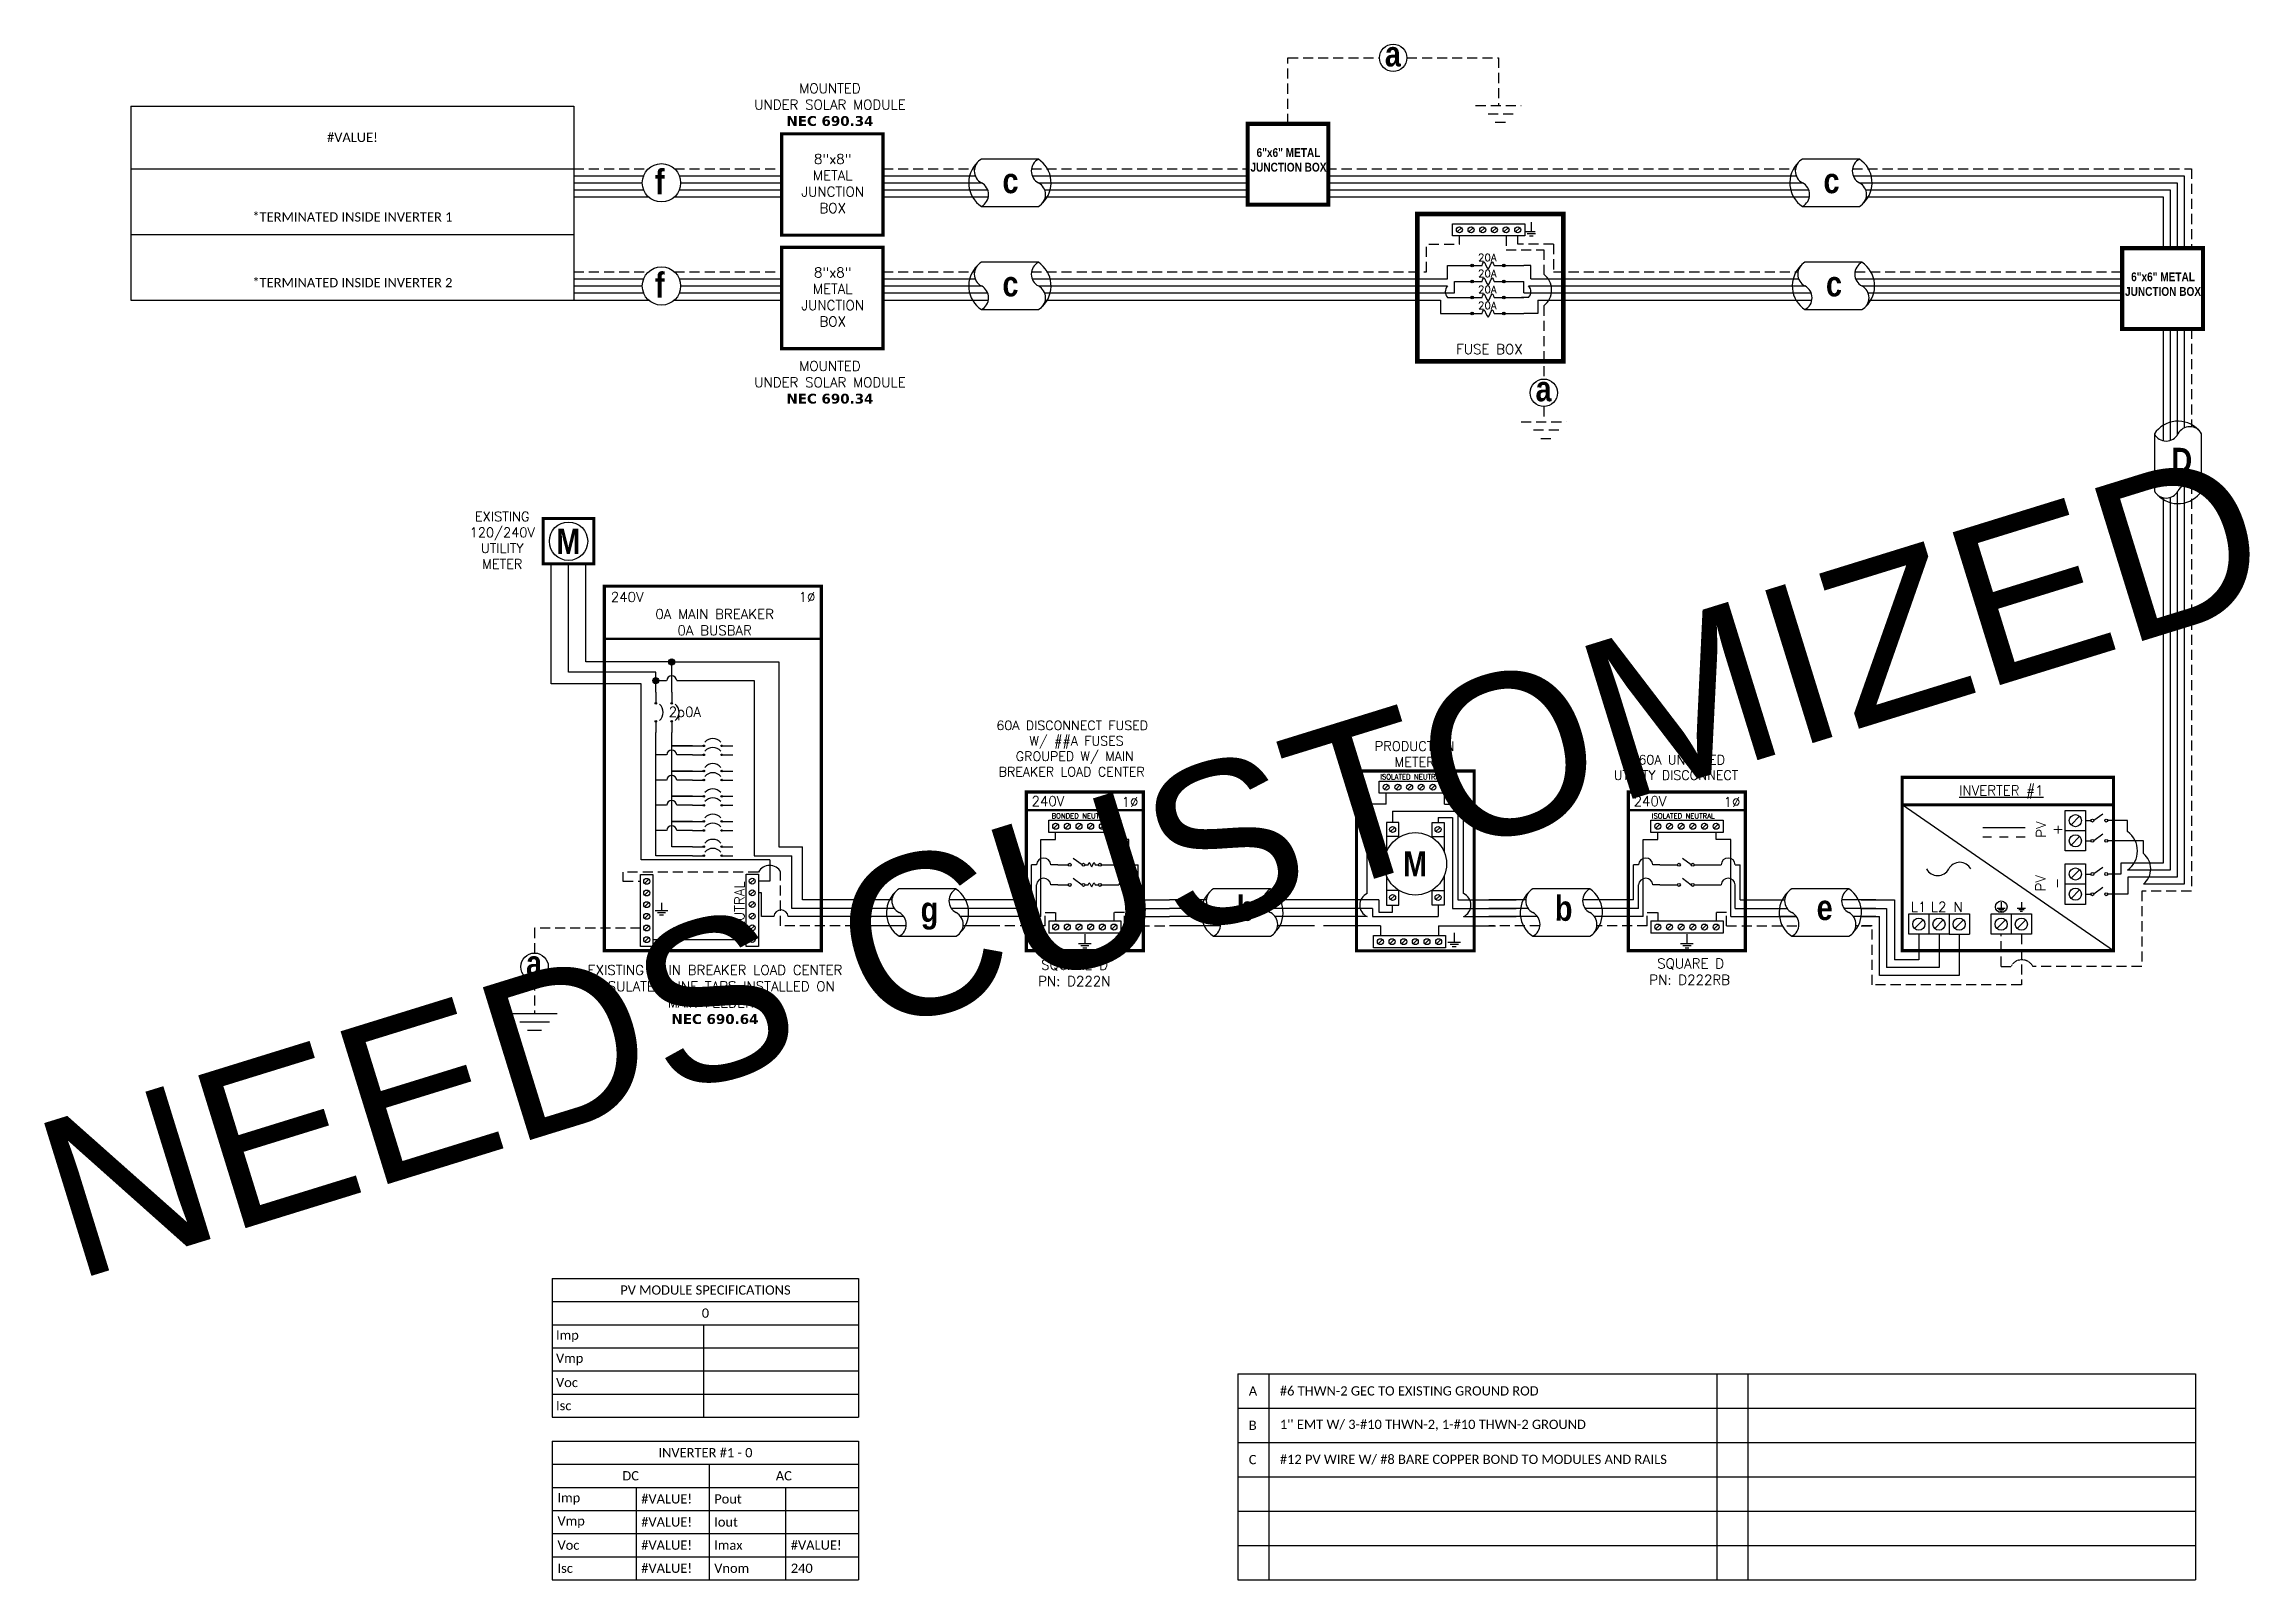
# Model space of a CAD drawing. Header units: feet. Extents: x 11517 to 12340, y 20866 to 21438.
import ezdxf

# ---------------------------------------------------------------- set-up
doc = ezdxf.new("R2010")
doc.units = ezdxf.units.FT
doc.header["$MEASUREMENT"] = 0
doc.linetypes.add('HIDDEN', pattern=[0.375, 0.25, -0.125])
for name, color, linetype in [('ONE LINE BLOCKS', 7, 'Continuous'), ('TABLES', 7, 'Continuous'), ('TEXT', 7, 'Continuous'), ('Z - TITLEBLOCK TXT', 7, 'Continuous')]:
    doc.layers.add(name, color=color, linetype=linetype)
doc.styles.add('ONE LINE TXT', font='techb___.ttf')
doc.styles.get("Standard").update_dxf_attribs({"font": 'simplex.shx'})
doc.styles.add('TITLE BBLOCK TEXT', font='ARIALUNI.TTF')

msp = doc.modelspace()

# ---------------------------------------------------------------- texts
at = {"layer": 'Defpoints', "color": 1, "style": 'TITLE BBLOCK TEXT'}
msp.add_text('NEEDS CUSTOMIZED', height=59.6129, rotation=17.1954, dxfattribs=at).set_placement((11528.15, 20976.89))
at = {"layer": 'ONE LINE BLOCKS', "color": 1, "linetype": 'Continuous', "char_height": 3.2756, "width": 28.3929, "attachment_point": 2, "style": 'ONE LINE TXT'}
for insert in [(11980.95, 21399.24), (12307, 21352.92)]:
    msp.add_mtext('6"x6" METAL JUNCTION BOX  ', dxfattribs=dict(at, insert=insert))
at = {"layer": 'TABLES', "color": 1, "linetype": 'Continuous'}
for s, height, p in [('20A', 2.778, (12051.63, 21357.08)), ('20A', 2.778, (12051.63, 21351.12)), ('20A', 2.778, (12051.63, 21345.16)), ('20A', 2.778, (12051.63, 21339.2)), ('%%UINVERTER #1', 3.6576, (12230.94, 21158.01))]:
    msp.add_text(s, height=height, dxfattribs=at).set_placement(p)
at = {"layer": 'TEXT', "color": 1, "attachment_point": 5}
for s, width, gutter_width, insert, char_height in [(' \\PMOUNTED \\PUNDER SOLAR MODULE\\P{\\fVerdana|b1|i0|c0|p34;NEC 690.34}', 72.4158, 7.17, (11810.01, 21418.48), 3.6576), ('8"x8" METAL JUNCTION BOX ', 0.4767, 7.17, (11811.03, 21386.04), 3.6576), ('8"x8" METAL JUNCTION BOX ', 0.4767, 7.17, (11811.03, 21343.75), 3.6576), ('FUSE BOX', 42.1592, 7.17, (12055.87, 21324.31), 3.658), (' \\PMOUNTED \\PUNDER SOLAR MODULE\\P{\\fVerdana|b1|i0|c0|p34;NEC 690.34}', 72.4158, 7.17, (11810.01, 21314.98), 3.6576), ('L1', 0.1481, 0.75, (12215.89, 21116.43), 3.658), ('L2', 0.1481, 0.75, (12223.36, 21116.46), 3.658), ('N', 0.1481, 0.75, (12230.61, 21116.41), 3.66)]:
    msp.add_mtext_dynamic_manual_height_columns(s, width=width, gutter_width=gutter_width, heights=[0], dxfattribs=dict(at, insert=insert, char_height=char_height))
at = {"layer": 'TEXT', "color": 1, "char_height": 3.658, "attachment_point": 5, "rotation": 90}
for s, width, insert in [('PV +', 2.8378, (12264.58, 21145.22)), ('PV -', 2.8013, (12264.36, 21125.25))]:
    msp.add_mtext_dynamic_manual_height_columns(s, width=width, gutter_width=0.75, heights=[0], dxfattribs=dict(at, insert=insert))
at = {"layer": 'Z - TITLEBLOCK TXT', "color": 1, "linetype": 'Continuous', "char_height": 9.3833, "attachment_point": 1, "style": 'ONE LINE TXT'}
for s, insert in [('{\\W1;\\C256;a}', (12016.89, 21439.07)), ('{\\W1;\\C256;f}', (11744.74, 21391.36)), ('{\\W1;\\C256;c}', (11874.32, 21391.83)), ('{\\W1;\\C256;c}', (12180.41, 21391.83)), ('{\\W1;\\C256;f}', (11744.74, 21352.91)), ('{\\W1;\\C256;c}', (11874.32, 21353.37)), ('{\\W1;\\C256;c}', (12181.34, 21353.37)), ('{\\W1;\\C256;a}', (12073.07, 21314.26)), ('{\\W1;\\C256;D}', (12310.12, 21287.54)), ('{\\W1;\\C256;b}', (11961.67, 21120.62)), ('{\\W1;\\C256;b}', (12080.26, 21120.62)), ('{\\W1;\\C256;g}', (11843.82, 21120.15)), ('{\\W1;\\C256;e}', (12177.86, 21120.9))]:
    msp.add_mtext_dynamic_manual_height_columns(s, width=0.1385, gutter_width=2.13, heights=[0], dxfattribs=dict(at, insert=insert))

# ---------------------------------------------------------------- blocks, each defined once
blk = doc.blocks.new('M_METER PAN')
at = {"color": 253, "linetype": 'Continuous'}
for p, q in [((4.73, 8.02), (3.48, 8.02)), ((3.48, 2.14), (3.48, 8.02)), ((4.73, 8.02), (4.73, 8.75)), ((8.59, 8.02), (8.59, 8.75)), ((8.59, 8.02), (9.84, 8.02)), ((9.84, 2.14), (9.84, 8.02)), ((3.48, 0.61), (0, 0.61)), ((9.84, 0.61), (13.32, 0.61))]:
    blk.add_line(p, q, dxfattribs=at)
at = {"color": 7, "linetype": 'Continuous'}
for p, q in [((5.16, 7.56), (5.16, 6.82)), ((5.16, 7.56), (9.47, 7.56)), ((9.47, 7.56), (9.47, 1.71)), ((4.25, 1.71), (0, 1.71)), ((4.25, 1.71), (4.25, 0.9)), ((9.47, 1.71), (13.32, 1.71)), ((4.25, 0.9), (5.16, 0.9)), ((5.16, 0.9), (5.16, 1.37))]:
    blk.add_line(p, q, dxfattribs=at)
at = {"color": 1, "linetype": 'Continuous'}
for p, q in [((5.57, 5.9), (4.76, 5.9)), ((7.76, 5.9), (8.56, 5.9)), ((5.57, 2.33), (4.76, 2.33)), ((7.76, 2.33), (8.56, 2.33))]:
    blk.add_line(p, q, dxfattribs=at)
at = {"color": 10, "linetype": 'Continuous'}
for p, q in [((8.16, 7.14), (8.16, 6.82)), ((8.16, 7.14), (9.12, 7.14)), ((9.12, 7.14), (9.12, 1.15)), ((3.83, 1.15), (0, 1.15)), ((3.83, 1.15), (3.83, 0.61)), ((3.83, 0.61), (8.16, 0.61)), ((8.16, 1.37), (8.16, 0.61)), ((9.12, 1.15), (13.32, 1.15))]:
    blk.add_line(p, q, dxfattribs=at)
at = {"color": 253, "linetype": 'Continuous'}
for centre, start, end in [((3.82, 1.37), 113.9997, 246.0003), ((9.5, 1.37), 293.9997, 66.0003)]:
    blk.add_arc(centre, 0.835, start, end, dxfattribs=at)
at = {"layer": 'ONE LINE BLOCKS', "lineweight": 50, "const_width": 0.21}
blk.add_lwpolyline([(2.77, -1.65), (2.77, 10.22), (10.55, 10.22), (10.55, -1.65)], close=True, dxfattribs=at)
at = {"layer": 'TEXT', "color": 92, "linetype": 'HIDDEN', "ltscale": 15}
for p, q in [((4.35, 0), (0, 0)), ((4.35, 0), (4.35, -0.65)), ((8.2, 0), (8.2, -0.65)), ((8.2, 0), (13.32, 0))]:
    blk.add_line(p, q, dxfattribs=at)
at = {"layer": 'TEXT', "color": 92, "linetype": 'Continuous', "flags": 128}
for points in [[(8.81, -1.08), (9.64, -1.08)], [(9.5, -1.23), (8.96, -1.23)], [(9.35, -1.38), (9.1, -1.38)], [(9.23, -0.46), (9.23, -1.08)]]:
    blk.add_lwpolyline(points, dxfattribs=at)
at = {"layer": 'TEXT', "linetype": 'Continuous'}
blk.add_circle((6.66, 4.09), 2.06, dxfattribs=at)
at = {"layer": 'Z - TITLEBLOCK TXT', "color": 1, "linetype": 'Continuous'}
for p, q in [((4.27, 8.75), (4.27, 9.55)), ((4.27, 9.55), (9.05, 9.55)), ((9.05, 9.55), (9.05, 8.75)), ((9.05, 8.75), (4.27, 8.75)), ((4.76, 6.82), (4.76, 4.89)), ((5.57, 6.82), (4.76, 6.82)), ((5.57, 5.84), (5.57, 6.82)), ((7.76, 5.84), (7.76, 6.82)), ((7.76, 6.82), (8.56, 6.82)), ((8.56, 6.82), (8.56, 4.89)), ((4.76, 3.3), (4.76, 1.37)), ((8.56, 3.3), (8.56, 1.37)), ((5.57, 1.37), (5.57, 2.35)), ((7.76, 1.37), (7.76, 2.35)), ((4.76, 1.37), (5.57, 1.37)), ((8.56, 1.37), (7.76, 1.37)), ((3.89, -1.45), (3.89, -0.65)), ((3.89, -0.65), (8.66, -0.65)), ((8.66, -1.45), (3.89, -1.45)), ((8.66, -0.65), (8.66, -1.45))]:
    blk.add_line(p, q, dxfattribs=at)
at = {"layer": 'Z - TITLEBLOCK TXT', "color": 4, "linetype": 'Continuous'}
for p, q in [((4.87, 9.29), (4.6, 9.01)), ((5.64, 9.29), (5.37, 9.01)), ((6.42, 9.29), (6.14, 9.01)), ((7.19, 9.29), (6.91, 9.01)), ((7.96, 9.29), (7.68, 9.01)), ((8.73, 9.29), (8.45, 9.01)), ((5.3, 6.5), (5.02, 6.22)), ((8.3, 6.5), (8.02, 6.22)), ((5.3, 2.01), (5.02, 1.73)), ((8.3, 2.01), (8.02, 1.73)), ((4.49, -0.91), (4.21, -1.19)), ((5.26, -0.91), (4.98, -1.19)), ((6.03, -0.91), (5.75, -1.19)), ((6.8, -0.91), (6.52, -1.19)), ((7.57, -0.91), (7.29, -1.19)), ((8.34, -0.91), (8.06, -1.19))]:
    blk.add_line(p, q, dxfattribs=at)
for centre in [(4.73, 9.15), (5.51, 9.15), (6.28, 9.15), (7.05, 9.15), (7.82, 9.15), (8.59, 9.15), (5.16, 6.36), (8.16, 6.36), (5.16, 1.87), (8.16, 1.87), (4.35, -1.05), (5.12, -1.05), (5.89, -1.05), (6.66, -1.05), (7.43, -1.05), (8.2, -1.05)]:
    blk.add_circle(centre, 0.197, dxfattribs=at)
at = {"layer": 'TABLES', "color": 4, "linetype": 'Continuous'}
blk.add_text('ISOLATED NEUTRAL', height=0.3321, dxfattribs=at).set_placement((4.34, 9.67))
at = {"layer": 'TEXT', "color": 1, "insert": (6.61, 11.34), "char_height": 0.6278, "attachment_point": 5}
blk.add_mtext_dynamic_manual_height_columns('PRODUCTION METER', width=1.3203, gutter_width=7.17, heights=[0], dxfattribs=at)
at = {"layer": 'Z - TITLEBLOCK TXT', "color": 253, "linetype": 'Continuous', "style": 'ONE LINE TXT'}
blk.add_text('M', height=1.66, dxfattribs=at).set_placement((5.85, 3.26))
blk = doc.blocks.new('*U8')
at = {"color": 0}
blk.add_blockref('M_METER PAN', (0, 0), dxfattribs=at)
blk = doc.blocks.new('M_MAIN DISCO')
at = {"color": 253, "linetype": 'Continuous'}
for p, q in [((-42.47, 32.21), (-42.47, 34.82)), ((-20.72, 32.21), (-20.72, 34.82)), ((-47.96, 3.45), (-47.96, 32.21)), ((-47.96, 32.21), (-42.47, 32.21)), ((-15.23, 32.21), (-20.72, 32.21)), ((-15.23, 3.45), (-15.23, 32.21)), ((-47.96, 3.45), (-63.19, 3.45)), ((-15.23, 3.45), (0, 3.45))]:
    blk.add_line(p, q, dxfattribs=at)
at = {"color": 7, "linetype": 'Continuous'}
for p, q in [((-51.46, 9.66), (-51.46, 22.77)), ((-49.6, 22.77), (-51.46, 22.77)), ((-41.69, 22.77), (-44.32, 22.77)), ((-21.5, 22.77), (-18.87, 22.77)), ((-13.59, 22.77), (-11.73, 22.77)), ((-11.73, 9.66), (-11.73, 22.77)), ((-51.46, 9.66), (-63.19, 9.66)), ((-11.73, 9.66), (0, 9.66))]:
    blk.add_line(p, q, dxfattribs=at)
at = {"color": 1, "linetype": 'Continuous'}
for p, q in [((-31.53, 22.77), (-30.29, 22.77)), ((-27.74, 22.77), (-26.5, 22.77)), ((-31.53, 15.24), (-30.29, 15.24)), ((-27.74, 15.24), (-26.5, 15.24))]:
    blk.add_line(p, q, dxfattribs=at)
at = {"color": 10, "linetype": 'Continuous'}
for p, q in [((-49.6, 6.49), (-49.6, 15.24)), ((-41.69, 15.24), (-44.32, 15.24)), ((-21.5, 15.24), (-18.87, 15.24)), ((-13.59, 6.49), (-13.59, 15.24)), ((-49.6, 6.49), (-63.19, 6.49)), ((-13.59, 6.49), (0, 6.49))]:
    blk.add_line(p, q, dxfattribs=at)
at = {"color": 7, "linetype": 'Continuous'}
for centre in [(-46.96, 22.62), (-16.23, 22.62)]:
    blk.add_arc(centre, 2.64, 3.28193, 176.71807, dxfattribs=at)
at = {"color": 10, "linetype": 'Continuous'}
for centre in [(-46.96, 15.08), (-16.23, 15.08)]:
    blk.add_arc(centre, 2.64, 3.28193, 176.71807, dxfattribs=at)
at = {"color": 1, "linetype": 'Continuous'}
for points in [[(-30.29, 22.77), (-29.92, 23.53), (-29.02, 22.01), (-28.19, 23.53), (-27.74, 22.77)], [(-30.29, 15.24), (-29.92, 16), (-29.02, 14.47), (-28.19, 16), (-27.74, 15.24)]]:
    blk.add_spline(points, degree=3, dxfattribs=at)
at = {"layer": 'ONE LINE BLOCKS', "lineweight": 50}
blk.add_line((-53.41, 43.1), (-9.8, 43.1), dxfattribs=at)
at = {"layer": 'ONE LINE BLOCKS', "lineweight": 50, "const_width": 1.19}
blk.add_lwpolyline([(-53.41, -9.3), (-53.41, 49.88), (-9.8, 49.88), (-9.8, -9.3)], close=True, dxfattribs=at)
at = {"layer": 'TEXT', "color": 92, "linetype": 'HIDDEN', "ltscale": 15}
for p, q in [((-46.38, 0), (-63.19, 0)), ((-46.38, 0), (-46.38, 4.94)), ((-46.38, 4.94), (-42.47, 4.94)), ((-42.47, 4.94), (-42.47, 1.8)), ((-16.81, 4.94), (-20.72, 4.94)), ((-20.72, 4.94), (-20.72, 1.8)), ((-16.81, 0), (-16.81, 4.94)), ((-16.81, 0), (0, 0))]:
    blk.add_line(p, q, dxfattribs=at)
at = {"layer": 'TEXT', "color": 92, "linetype": 'Continuous', "flags": 128}
for points in [[(-33.94, -6.57), (-29.25, -6.57)], [(-30.07, -7.44), (-33.13, -7.44)], [(-31.59, -3.07), (-31.6, -6.57)], [(-30.88, -8.3), (-32.31, -8.3)]]:
    blk.add_lwpolyline(points, dxfattribs=at)
at = {"layer": 'Z - TITLEBLOCK TXT', "color": 1, "linetype": 'Continuous'}
for p, q in [((-45.07, 34.82), (-45.07, 39.36)), ((-45.07, 39.36), (-18.12, 39.36)), ((-18.12, 34.82), (-45.07, 34.82)), ((-18.12, 39.36), (-18.12, 34.82)), ((-35.88, 25.22), (-32.61, 22.78)), ((-41.69, 22.77), (-37.77, 22.77)), ((-35.88, 17.69), (-32.61, 15.24)), ((-25.42, 22.77), (-21.5, 22.77)), ((-41.69, 15.24), (-37.77, 15.24)), ((-25.42, 15.23), (-21.5, 15.23)), ((-45.07, 1.8), (-18.12, 1.8)), ((-45.07, 1.8), (-45.07, -2.74)), ((-18.12, 1.8), (-18.12, -2.74)), ((-18.12, -2.74), (-45.07, -2.74))]:
    blk.add_line(p, q, dxfattribs=at)
at = {"layer": 'Z - TITLEBLOCK TXT', "color": 4, "linetype": 'Continuous'}
for p, q in [((-41.69, 37.87), (-43.26, 36.3)), ((-37.34, 37.87), (-38.91, 36.3)), ((-32.98, 37.87), (-34.56, 36.3)), ((-28.63, 37.87), (-30.21, 36.3)), ((-24.28, 37.87), (-25.86, 36.3)), ((-19.93, 37.87), (-21.51, 36.3)), ((-41.69, 0.32), (-43.26, -1.26)), ((-37.34, 0.32), (-38.91, -1.26)), ((-32.98, 0.32), (-34.56, -1.26)), ((-28.63, 0.32), (-30.21, -1.26)), ((-24.28, 0.32), (-25.86, -1.26)), ((-19.93, 0.32), (-21.51, -1.26))]:
    blk.add_line(p, q, dxfattribs=at)
for centre in [(-42.47, 37.09), (-38.12, 37.09), (-33.77, 37.09), (-29.42, 37.09), (-25.07, 37.09), (-20.72, 37.09), (-42.47, -0.47), (-38.12, -0.47), (-33.77, -0.47), (-29.42, -0.47), (-25.07, -0.47), (-20.72, -0.47)]:
    blk.add_circle(centre, 1.11, dxfattribs=at)
at = {"layer": 'Z - TITLEBLOCK TXT', "color": 1, "linetype": 'Continuous'}
for centre in [(-37.23, 22.77), (-32.07, 22.77), (-25.96, 22.77), (-37.23, 15.24), (-32.07, 15.24), (-25.96, 15.23)]:
    blk.add_circle(centre, 0.541, dxfattribs=at)
at = {"layer": 'TABLES', "color": 4, "linetype": 'Continuous'}
blk.add_text('BONDED NEUTRAL', height=1.8743, dxfattribs=at).set_placement((-43.99, 40.01))
at = {"layer": 'TEXT', "color": 1}
for s, width, gutter_width, heights, insert, char_height, attachment_point in [('\\A1;\\pi4.1167;60A DISCONNECT FUSED \\P\\pi16.454;W/ ##A FUSES\\P\\pi11.355;GROUPED W/ MAIN \\P\\pi4.9392;BREAKER LOAD CENTER', 71.8931, 92.23, [24.13], (-68.68, 76.43), 3.4544, 1), ('240V', 0.1481, 0.75, [0], (-45.35, 46.44), 3.658, 5), ('1∅', 0.1481, 0.75, [0], (-14.78, 46.14), 3.658, 5), ('\\A1;\\pi3.6942,t21.982;SQUARE D\\P\\pi2.5621,t20.85;PN: D222N', 35.0816, 28.88, [13.54], (-51.57, -12.71), 3.6576, 1)]:
    blk.add_mtext_dynamic_manual_height_columns(s, width=width, gutter_width=gutter_width, heights=heights, dxfattribs=dict(at, insert=insert, char_height=char_height, attachment_point=attachment_point))
blk = doc.blocks.new('*U6')
at = {"color": 7, "linetype": 'Continuous'}
for p, q in [((2.44, 1.71), (0, 1.71)), ((6.67, 2.43), (2.91, 2.43)), ((9.57, 1.71), (6.2, 1.71)), ((2.91, -0.69), (6.67, -0.69))]:
    blk.add_line(p, q, dxfattribs=at)
at = {"color": 10, "linetype": 'Continuous'}
for p, q in [((2.59, 1.15), (0, 1.15)), ((9.57, 1.15), (6.35, 1.15))]:
    blk.add_line(p, q, dxfattribs=at)
at = {"color": 253, "linetype": 'Continuous'}
for p, q in [((3.21, 0.61), (0, 0.61)), ((9.57, 0.61), (6.97, 0.61))]:
    blk.add_line(p, q, dxfattribs=at)
at = {"color": 7, "linetype": 'Continuous'}
for centre, start, end in [((3.94, 0.87), 133.9732, 236.4265), ((5.63, 0.87), 313.9732, 56.4265)]:
    blk.add_arc(centre, 1.87, start, end, dxfattribs=at)
at = {"layer": 'TEXT', "color": 92, "linetype": 'HIDDEN', "ltscale": 15}
for p, q in [((3.37, 0), (0, 0)), ((9.57, 0), (7.14, 0))]:
    blk.add_line(p, q, dxfattribs=at)
at = {"layer": 'Z - TITLEBLOCK TXT', "linetype": 'Continuous'}
for centre, start, end in [((3.31, 1.65), 117.6639, 242.3361), ((7.08, 1.65), 117.6639, 242.3361), ((2.5, 0.09), 297.6639, 62.3361), ((6.26, 0.09), 297.6639, 62.3361)]:
    blk.add_arc(centre, 0.882, start, end, dxfattribs=at)
blk = doc.blocks.new('*T10')
at = {"layer": 'Z - TITLEBLOCK TXT', "color": 0, "lineweight": -2, "transparency": 16777216}
for p, q in [((0, 0), (114.19, 0)), ((0, 0), (0, -51.7)), ((114.19, 0), (114.19, -51.7)), ((0, -8.62), (114.19, -8.62)), ((58.43, -8.62), (58.43, -51.7)), ((0, -17.23), (114.19, -17.23)), ((31.22, -17.23), (31.22, -51.7)), ((86.98, -17.23), (86.98, -51.7)), ((0, -25.85), (114.19, -25.85)), ((0, -34.47), (114.19, -34.47)), ((0, -43.08), (114.19, -43.08)), ((0, -51.7), (114.19, -51.7))]:
    blk.add_line(p, q, dxfattribs=at)
at = {"layer": 'Z - TITLEBLOCK TXT', "color": 0, "linetype": 'Continuous', "transparency": 16777216, "char_height": 3.4544}
for s, insert, width, attachment_point in [('{\\fCalibri|b0|i0|c0;INVERTER #1 - 0', (57.09, -4.31), 110.3293, 5), ('{\\fCalibri|b0|i0|c0;DC', (29.22, -12.93), 54.5755, 5), ('{\\fCalibri|b0|i0|c0;AC', (86.31, -12.93), 51.8976, 5), ('{\\fCalibri|b0|i0|c0;Imp', (1.93, -21.54), 27.3681, 4), ('{\\fCalibri|b0|i0|c0;#VALUE!', (33.15, -21.54), 23.3513, 4), ('{\\fCalibri|b0|i0|c0;Pout', (60.36, -21.54), 24.6902, 4), ('{\\fCalibri|b0|i0|c0;', (88.91, -21.54), 23.3513, 4), ('{\\fCalibri|b0|i0|c0;Vmp', (1.93, -30.16), 27.3681, 4), ('{\\fCalibri|b0|i0|c0;#VALUE!', (33.15, -30.16), 23.3513, 4), ('{\\fCalibri|b0|i0|c0;Iout', (60.36, -30.16), 24.6902, 4), ('{\\fCalibri|b0|i0|c0;', (88.91, -30.16), 23.3513, 4), ('{\\fCalibri|b0|i0|c0;Voc', (1.93, -38.78), 27.3681, 4), ('{\\fCalibri|b0|i0|c0;#VALUE!', (33.15, -38.78), 23.3513, 4), ('{\\fCalibri|b0|i0|c0;Imax', (60.36, -38.78), 24.6902, 4), ('{\\fCalibri|b0|i0|c0;#VALUE!', (88.91, -38.78), 23.3513, 4), ('{\\fCalibri|b0|i0|c0;Isc', (1.93, -47.39), 27.3681, 4), ('{\\fCalibri|b0|i0|c0;#VALUE!', (33.15, -47.39), 23.3513, 4), ('{\\fCalibri|b0|i0|c0;Vnom', (60.36, -47.39), 24.6902, 4), ('{\\fCalibri|b0|i0|c0;240', (88.91, -47.39), 23.3513, 4)]:
    blk.add_mtext(s, dxfattribs=dict(at, insert=insert, width=width, attachment_point=attachment_point))
blk = doc.blocks.new('*T11')
at = {"layer": 'Z - TITLEBLOCK TXT', "color": 0, "lineweight": -2, "transparency": 16777216}
for p, q in [((0, 0), (114.19, 0)), ((0, 0), (0, -51.69)), ((114.19, 0), (114.19, -51.69)), ((0, -8.62), (114.19, -8.62)), ((0, -17.23), (114.19, -17.23)), ((56.41, -17.23), (56.41, -51.69)), ((0, -25.85), (114.19, -25.85)), ((0, -34.46), (114.19, -34.46)), ((0, -43.08), (114.19, -43.08)), ((0, -51.69), (114.19, -51.69))]:
    blk.add_line(p, q, dxfattribs=at)
at = {"layer": 'Z - TITLEBLOCK TXT', "color": 0, "linetype": 'Continuous', "transparency": 16777216, "char_height": 3.4544}
for s, insert, width, attachment_point in [('{\\fCalibri|b0|i0|c0;PV MODULE SPECIFICATIONS', (57.09, -4.31), 111.433, 5), ('{\\fCalibri|b0|i0|c0;0', (57.09, -12.92), 111.433, 5), ('{\\fCalibri|b0|i0|c0;Imp', (1.38, -21.54), 53.6551, 4), ('{\\fCalibri|b0|i0|c0;', (57.78, -21.54), 55.0254, 4), ('{\\fCalibri|b0|i0|c0;Vmp', (1.38, -30.15), 53.6551, 4), ('{\\fCalibri|b0|i0|c0;', (57.78, -30.15), 55.0254, 4), ('{\\fCalibri|b0|i0|c0;Voc', (1.38, -38.77), 53.6551, 4), ('{\\fCalibri|b0|i0|c0;', (57.78, -38.77), 55.0254, 4), ('{\\fCalibri|b0|i0|c0;Isc', (1.38, -47.39), 53.6551, 4), ('{\\fCalibri|b0|i0|c0;', (57.78, -47.39), 55.0254, 4)]:
    blk.add_mtext(s, dxfattribs=dict(at, insert=insert, width=width, attachment_point=attachment_point))
blk = doc.blocks.new('*U9')
at = {"layer": 'ONE LINE BLOCKS', "linetype": 'Continuous'}
h = blk.add_hatch(color=254, dxfattribs=at)
h.dxf.hatch_style = 1
edge = h.paths.add_edge_path()
edge.add_arc((-68.38, 98.34), 1.11, 0, 360)
h = blk.add_hatch(color=254, dxfattribs=at)
h.dxf.hatch_style = 1
edge = h.paths.add_edge_path()
edge.add_arc((-74.3, 91.39), 1.11, 0, 360)
h = blk.add_hatch(color=1, dxfattribs=at)
h.dxf.hatch_style = 1
edge = h.paths.add_edge_path()
edge.add_arc((-74.3, 82.89), 0.291, 0, 360)
h = blk.add_hatch(color=1, dxfattribs=at)
h.dxf.hatch_style = 1
edge = h.paths.add_edge_path()
edge.add_arc((-68.38, 82.89), 0.291, 0, 360)
h = blk.add_hatch(color=1, dxfattribs=at)
h.dxf.hatch_style = 1
edge = h.paths.add_edge_path()
edge.add_arc((-74.3, 76.21), 0.291, 0, 360)
h = blk.add_hatch(color=1, dxfattribs=at)
h.dxf.hatch_style = 1
edge = h.paths.add_edge_path()
edge.add_arc((-68.38, 76.21), 0.291, 0, 360)
h = blk.add_hatch(color=1, dxfattribs=at)
h.dxf.hatch_style = 1
edge = h.paths.add_edge_path()
edge.add_arc((-56.39, 67.09), 0.291, 0, 360)
h = blk.add_hatch(color=1, dxfattribs=at)
h.dxf.hatch_style = 1
edge = h.paths.add_edge_path()
edge.add_arc((-49.72, 67.09), 0.291, 0, 360)
h = blk.add_hatch(color=1, dxfattribs=at)
h.dxf.hatch_style = 1
edge = h.paths.add_edge_path()
edge.add_arc((-56.39, 63.72), 0.291, 0, 360)
h = blk.add_hatch(color=1, dxfattribs=at)
h.dxf.hatch_style = 1
edge = h.paths.add_edge_path()
edge.add_arc((-56.39, 57.69), 0.291, 0, 360)
h = blk.add_hatch(color=1, dxfattribs=at)
h.dxf.hatch_style = 1
edge = h.paths.add_edge_path()
edge.add_arc((-49.72, 63.72), 0.291, 0, 360)
h = blk.add_hatch(color=1, dxfattribs=at)
h.dxf.hatch_style = 1
edge = h.paths.add_edge_path()
edge.add_arc((-49.72, 57.69), 0.291, 0, 360)
h = blk.add_hatch(color=1, dxfattribs=at)
h.dxf.hatch_style = 1
edge = h.paths.add_edge_path()
edge.add_arc((-56.39, 54.31), 0.291, 0, 360)
h = blk.add_hatch(color=1, dxfattribs=at)
h.dxf.hatch_style = 1
edge = h.paths.add_edge_path()
edge.add_arc((-49.72, 54.31), 0.291, 0, 360)
h = blk.add_hatch(color=1, dxfattribs=at)
h.dxf.hatch_style = 1
edge = h.paths.add_edge_path()
edge.add_arc((-56.39, 48.29), 0.291, 0, 360)
h = blk.add_hatch(color=1, dxfattribs=at)
h.dxf.hatch_style = 1
edge = h.paths.add_edge_path()
edge.add_arc((-56.39, 44.91), 0.291, 0, 360)
h = blk.add_hatch(color=1, dxfattribs=at)
h.dxf.hatch_style = 1
edge = h.paths.add_edge_path()
edge.add_arc((-49.72, 48.29), 0.291, 0, 360)
h = blk.add_hatch(color=1, dxfattribs=at)
h.dxf.hatch_style = 1
edge = h.paths.add_edge_path()
edge.add_arc((-49.72, 44.91), 0.291, 0, 360)
h = blk.add_hatch(color=1, dxfattribs=at)
h.dxf.hatch_style = 1
edge = h.paths.add_edge_path()
edge.add_arc((-56.39, 38.89), 0.291, 0, 360)
h = blk.add_hatch(color=1, dxfattribs=at)
h.dxf.hatch_style = 1
edge = h.paths.add_edge_path()
edge.add_arc((-56.39, 35.51), 0.291, 0, 360)
h = blk.add_hatch(color=1, dxfattribs=at)
h.dxf.hatch_style = 1
edge = h.paths.add_edge_path()
edge.add_arc((-49.72, 38.89), 0.291, 0, 360)
h = blk.add_hatch(color=1, dxfattribs=at)
h.dxf.hatch_style = 1
edge = h.paths.add_edge_path()
edge.add_arc((-49.72, 35.51), 0.291, 0, 360)
h = blk.add_hatch(color=1, dxfattribs=at)
h.dxf.hatch_style = 1
edge = h.paths.add_edge_path()
edge.add_arc((-56.39, 29.48), 0.291, 0, 360)
h = blk.add_hatch(color=1, dxfattribs=at)
h.dxf.hatch_style = 1
edge = h.paths.add_edge_path()
edge.add_arc((-56.39, 26.1), 0.291, 0, 360)
h = blk.add_hatch(color=1, dxfattribs=at)
h.dxf.hatch_style = 1
edge = h.paths.add_edge_path()
edge.add_arc((-49.72, 29.48), 0.291, 0, 360)
h = blk.add_hatch(color=1, dxfattribs=at)
h.dxf.hatch_style = 1
edge = h.paths.add_edge_path()
edge.add_arc((-49.72, 26.1), 0.291, 0, 360)
at = {"color": 155, "true_color": 0x647190}
blk.add_line((-93.51, 126.59), (-12.6, 126.59), dxfattribs=at)
at = {"color": 10, "linetype": 'Continuous'}
for p, q in [((-23.58, 6.49), (-23.58, 26.1)), ((-19.54, 26.1), (-19.54, 26.1)), ((0, 6.49), (-23.58, 6.49))]:
    blk.add_line(p, q, dxfattribs=at)
at = {"color": 7, "linetype": 'Continuous'}
for p, q in [((-19.55, 9.66), (-19.55, 29.48)), ((0, 9.66), (-19.55, 9.66))]:
    blk.add_line(p, q, dxfattribs=at)
at = {"color": 253, "linetype": 'Continuous'}
for p, q in [((-34.9, 12.29), (-36.07, 12.29)), ((-34.9, 3.45), (-34.9, 12.29)), ((-30.25, 3.45), (-34.9, 3.45)), ((0, 3.45), (-24.98, 3.45))]:
    blk.add_line(p, q, dxfattribs=at)
at = {"color": 7, "linetype": 'Continuous'}
blk.add_circle((-119.49, -15.26), 5.11, dxfattribs=at)
at = {"color": 253, "linetype": 'Continuous'}
blk.add_arc((-27.62, 3.3), 2.64, 3.28193, 176.71807, dxfattribs=at)
at = {"layer": 'ONE LINE BLOCKS', "lineweight": 50}
blk.add_line((-93.51, 106.95), (-12.6, 106.95), dxfattribs=at)
at = {"layer": 'ONE LINE BLOCKS', "lineweight": 50, "const_width": 1.19}
for points in [[(-116.27, 134.89), (-116.27, 151.79), (-97.41, 151.79), (-97.41, 134.89)], [(-93.51, -9.3), (-93.51, 126.59), (-12.6, 126.59), (-12.6, -9.3)]]:
    blk.add_lwpolyline(points, close=True, dxfattribs=at)
at = {"layer": 'TEXT', "color": 92, "linetype": 'HIDDEN', "ltscale": 15}
for p, q in [((-36.07, 20.02), (-86.54, 20.02)), ((-86.54, 20.02), (-86.54, 16.57)), ((-86.54, 16.57), (-79.95, 16.57)), ((-27.75, 0), (-27.75, 20.02)), ((0, 0), (-27.75, 0)), ((-79.95, -0.83), (-119.49, -0.83)), ((-119.49, -0.83), (-119.49, -10.15)), ((-119.49, -20.38), (-119.49, -32.73))]:
    blk.add_line(p, q, dxfattribs=at)
at = {"layer": 'TEXT', "color": 92, "linetype": 'Continuous', "ltscale": 15}
blk.add_line((-40.61, -5.18), (-75.41, -5.18), dxfattribs=at)
at = {"layer": 'TEXT', "color": 92, "linetype": 'Continuous', "flags": 128}
for points in [[(-72.19, 8.54), (-72.19, 5.69)], [(-74.53, 5.69), (-69.85, 5.69)], [(-70.66, 4.83), (-73.72, 4.83)], [(-71.47, 3.96), (-72.91, 3.96)]]:
    blk.add_lwpolyline(points, dxfattribs=at)
at = {"layer": 'TEXT', "color": 92, "linetype": 'Continuous', "ltscale": 4, "flags": 128}
for points in [[(-127.97, -32.73), (-111.01, -32.73)], [(-113.95, -35.88), (-125.03, -35.88)], [(-116.88, -39.02), (-122.09, -39.02)]]:
    blk.add_lwpolyline(points, dxfattribs=at)
at = {"layer": 'TEXT', "linetype": 'Continuous'}
blk.add_circle((-106.84, 143.34), 7.15, dxfattribs=at)
at = {"layer": 'TEXT', "color": 92, "linetype": 'Continuous', "ltscale": 0.3}
blk.add_arc((-31.87, 17.86), 4.65, 27.66392, 152.33608, dxfattribs=at)
at = {"layer": 'Z - TITLEBLOCK TXT', "color": 253, "linetype": 'Continuous'}
for p, q in [((-113.33, 90.2), (-113.33, 134.89)), ((-79.78, 90.2), (-113.33, 90.2)), ((-79.78, 24.52), (-79.78, 90.2)), ((-31.78, 24.52), (-79.78, 24.52)), ((-31.78, 16.64), (-36.07, 16.64)), ((-31.78, 24.52), (-31.78, 16.64))]:
    blk.add_line(p, q, dxfattribs=at)
at = {"layer": 'Z - TITLEBLOCK TXT', "color": 10, "linetype": 'Continuous'}
for p, q in [((-106.84, 94.51), (-106.84, 134.89)), ((-74.3, 94.51), (-106.84, 94.51)), ((-74.3, 87.09), (-74.3, 94.51)), ((-73.19, 91.39), (-70.25, 91.39)), ((-66.51, 91.39), (-37.57, 91.39)), ((-37.57, 91.39), (-37.57, 26.1)), ((-74.3, 26.1), (-74.3, 72.02)), ((-70.25, 63.72), (-74.3, 63.72)), ((-60.59, 63.72), (-66.51, 63.72)), ((-70.25, 54.31), (-74.3, 54.31)), ((-60.59, 54.31), (-66.51, 54.31)), ((-70.25, 44.91), (-74.3, 44.91)), ((-60.59, 44.91), (-66.51, 44.91)), ((-70.25, 35.51), (-74.3, 35.51)), ((-60.59, 35.51), (-66.51, 35.51)), ((-60.59, 26.1), (-74.3, 26.1)), ((-37.57, 26.1), (-23.58, 26.1))]:
    blk.add_line(p, q, dxfattribs=at)
at = {"layer": 'Z - TITLEBLOCK TXT', "color": 7, "linetype": 'Continuous'}
for p, q in [((-100.35, 98.34), (-100.35, 134.89)), ((-68.38, 98.34), (-100.35, 98.34)), ((-68.38, 87.09), (-68.38, 98.34)), ((-67.27, 98.34), (-28.47, 98.34)), ((-28.47, 98.34), (-28.47, 29.48)), ((-68.38, 57.69), (-68.38, 72.02)), ((-68.38, 67.09), (-60.59, 67.09)), ((-60.59, 67.09), (-68.38, 67.09)), ((-68.38, 48.29), (-68.38, 57.69)), ((-68.38, 57.69), (-60.59, 57.69)), ((-60.59, 57.69), (-68.38, 57.69)), ((-68.38, 38.89), (-68.38, 48.29)), ((-68.38, 48.29), (-60.59, 48.29)), ((-60.59, 48.29), (-68.38, 48.29)), ((-68.38, 29.48), (-68.38, 38.89)), ((-68.38, 38.89), (-60.59, 38.89)), ((-60.59, 38.89), (-68.38, 38.89)), ((-60.59, 29.48), (-68.38, 29.48)), ((-28.47, 29.48), (-19.55, 29.48))]:
    blk.add_line(p, q, dxfattribs=at)
at = {"layer": 'Z - TITLEBLOCK TXT', "color": 1, "linetype": 'Continuous'}
for p, q in [((-79.95, -7.78), (-79.95, 19.17)), ((-79.95, 19.17), (-75.41, 19.17)), ((-75.41, 19.17), (-75.41, -7.78)), ((-40.61, -7.71), (-40.61, 19.24)), ((-40.61, 19.24), (-36.07, 19.24)), ((-36.07, 19.24), (-36.07, -7.71)), ((-75.41, -7.78), (-79.95, -7.78)), ((-36.07, -7.71), (-40.61, -7.71))]:
    blk.add_line(p, q, dxfattribs=at)
at = {"layer": 'Z - TITLEBLOCK TXT', "color": 4, "linetype": 'Continuous'}
for p, q in [((-76.9, 17.35), (-78.47, 15.78)), ((-37.55, 17.43), (-39.13, 15.85)), ((-76.9, 13), (-78.47, 11.43)), ((-76.9, 8.65), (-78.47, 7.08)), ((-37.55, 13.08), (-39.13, 11.5)), ((-37.55, 8.73), (-39.13, 7.15)), ((-76.9, 4.3), (-78.47, 2.73)), ((-37.55, 4.38), (-39.13, 2.8)), ((-37.55, 0.03), (-39.13, -1.55)), ((-76.9, -0.05), (-78.47, -1.62)), ((-76.9, -4.4), (-78.47, -5.97)), ((-37.55, -4.33), (-39.13, -5.9))]:
    blk.add_line(p, q, dxfattribs=at)
at = {"layer": 'Z - TITLEBLOCK TXT', "color": 1, "linetype": 'Continuous', "flags": 128}
for points in [[(-74.3, 87.09), (-74.3, 82.89)], [(-74.3, 87.09), (-74.3, 82.89)], [(-68.38, 87.09), (-68.38, 82.89)], [(-68.38, 87.09), (-68.38, 82.89)], [(-74.3, 76.21), (-74.3, 72.02)], [(-68.38, 76.21), (-68.38, 72.02)], [(-60.59, 67.09), (-56.39, 67.09)], [(-60.59, 67.09), (-56.39, 67.09)], [(-49.72, 67.09), (-45.52, 67.09)], [(-60.59, 63.72), (-56.39, 63.72)], [(-60.59, 63.72), (-56.39, 63.72)], [(-60.59, 57.69), (-56.39, 57.69)], [(-60.59, 57.69), (-56.39, 57.69)], [(-49.72, 63.72), (-45.52, 63.72)], [(-49.72, 57.69), (-45.52, 57.69)], [(-60.59, 54.31), (-56.39, 54.31)], [(-60.59, 54.31), (-56.39, 54.31)], [(-49.72, 54.31), (-45.52, 54.31)], [(-60.59, 48.29), (-56.39, 48.29)], [(-60.59, 48.29), (-56.39, 48.29)], [(-60.59, 44.91), (-56.39, 44.91)], [(-60.59, 44.91), (-56.39, 44.91)], [(-49.72, 48.29), (-45.52, 48.29)], [(-49.72, 44.91), (-45.52, 44.91)], [(-60.59, 38.89), (-56.39, 38.89)], [(-60.59, 38.89), (-56.39, 38.89)], [(-60.59, 35.51), (-56.39, 35.51)], [(-60.59, 35.51), (-56.39, 35.51)], [(-49.72, 38.89), (-45.52, 38.89)], [(-49.72, 35.51), (-45.52, 35.51)], [(-60.59, 29.48), (-56.39, 29.48)], [(-60.59, 29.48), (-56.39, 29.48)], [(-60.59, 26.1), (-56.39, 26.1)], [(-60.59, 26.1), (-56.39, 26.1)], [(-49.72, 29.48), (-45.52, 29.48)], [(-49.72, 26.1), (-45.52, 26.1)]]:
    blk.add_lwpolyline(points, dxfattribs=at)
at = {"layer": 'Z - TITLEBLOCK TXT', "color": 7, "linetype": 'Continuous'}
for centre in [(-68.38, 98.34), (-68.38, 98.34), (-74.3, 91.39)]:
    blk.add_circle(centre, 1.11, dxfattribs=at)
at = {"layer": 'Z - TITLEBLOCK TXT', "color": 1, "linetype": 'Continuous'}
for centre in [(-74.3, 82.89), (-68.38, 82.89), (-74.3, 76.21), (-68.38, 76.21), (-56.39, 67.09), (-49.72, 67.09), (-56.39, 63.72), (-56.39, 57.69), (-49.72, 63.72), (-49.72, 57.69), (-56.39, 54.31), (-49.72, 54.31), (-56.39, 48.29), (-56.39, 44.91), (-49.72, 48.29), (-49.72, 44.91), (-56.39, 38.89), (-56.39, 35.51), (-49.72, 38.89), (-49.72, 35.51), (-56.39, 29.48), (-56.39, 26.1), (-49.72, 29.48), (-49.72, 26.1)]:
    blk.add_circle(centre, 0.291, dxfattribs=at)
at = {"layer": 'Z - TITLEBLOCK TXT', "color": 4, "linetype": 'Continuous'}
for centre in [(-77.68, 16.57), (-38.34, 16.64), (-77.68, 12.22), (-77.68, 7.87), (-38.34, 12.29), (-38.34, 7.94), (-77.68, 3.52), (-77.68, -0.83), (-38.34, 3.59), (-38.34, -0.76), (-77.68, -5.18), (-38.34, -5.11)]:
    blk.add_circle(centre, 1.11, dxfattribs=at)
at = {"layer": 'Z - TITLEBLOCK TXT', "color": 10, "linetype": 'Continuous'}
for centre in [(-68.38, 91.28), (-68.38, 63.61), (-68.38, 54.21), (-68.38, 44.8), (-68.38, 35.4)]:
    blk.add_arc(centre, 1.87, 3.2937, 176.7063, dxfattribs=at)
at = {"layer": 'Z - TITLEBLOCK TXT', "color": 1, "linetype": 'Continuous'}
for centre, start, end in [((-75.49, 79.55), 310.3392, 49.6608), ((-69.57, 79.55), 310.3392, 49.6608), ((-53.05, 65.9), 40.3392, 139.6608), ((-53.05, 62.52), 40.3392, 139.6608), ((-53.05, 56.5), 40.3392, 139.6608), ((-53.05, 53.12), 40.3392, 139.6608), ((-53.05, 47.1), 40.3392, 139.6608), ((-53.05, 43.72), 40.3392, 139.6608), ((-53.05, 37.69), 40.3392, 139.6608), ((-53.05, 34.31), 40.3392, 139.6608), ((-53.05, 28.29), 40.3392, 139.6608), ((-53.05, 24.91), 40.3392, 139.6608)]:
    blk.add_arc(centre, 3.93, start, end, dxfattribs=at)
at = {"layer": 'TABLES', "color": 1, "linetype": 'Continuous'}
blk.add_text('NEUTRAL', height=3.658, rotation=90, dxfattribs=at).set_placement((-41.27, -4.66))
at = {"layer": 'TEXT', "color": 1, "attachment_point": 5}
for s, width, gutter_width, heights, insert, char_height in [('EXISTING\\P120/240V UTILITY METER', 0.0523, 7.17, [0], (-131.55, 143.68), 3.5433), ('240V', 0.1481, 0.75, [0], (-84.98, 122.54), 3.658), ('1∅', 0.1481, 0.75, [0], (-17.91, 122.54), 3.658), ('0A MAIN BREAKER\\P0A BUSBAR', 72.4998, 0.75, [0], (-52.35, 113.14), 3.6576), ('2p0A', 0.1481, 0.75, [0], (-63.46, 79.11), 3.658), ('EXISTING MAIN BREAKER LOAD CENTER INSULATED LINE TAPS INSTALLED ON MAIN FEEDERS\\P{\\fVerdana|b1|i0|c0|p34;NEC 690.64}', 98.9176, 7.17, [106.42], (-52.23, -25.66), 3.6576)]:
    blk.add_mtext_dynamic_manual_height_columns(s, width=width, gutter_width=gutter_width, heights=heights, dxfattribs=dict(at, insert=insert, char_height=char_height))
at = {"layer": 'Z - TITLEBLOCK TXT', "color": 253, "linetype": 'Continuous', "style": 'ONE LINE TXT'}
blk.add_text('M', height=9.38, dxfattribs=at).set_placement((-111.4, 138.62))
at = {"layer": 'Z - TITLEBLOCK TXT', "color": 1, "linetype": 'Continuous', "insert": (-122.68, -9.21), "char_height": 9.3833, "attachment_point": 1, "style": 'ONE LINE TXT'}
blk.add_mtext_dynamic_manual_height_columns('{\\W1;\\C256;a}', width=0.1385, gutter_width=2.13, heights=[0], dxfattribs=at)
blk = doc.blocks.new('M_UTILITY DISCONNECT')
at = {"color": 253, "linetype": 'Continuous'}
for p, q in [((-42.47, 32.21), (-42.47, 34.82)), ((-20.72, 32.21), (-20.72, 34.82)), ((-47.96, 3.45), (-47.96, 32.21)), ((-47.96, 32.21), (-42.47, 32.21)), ((-15.23, 32.21), (-20.72, 32.21)), ((-15.23, 3.45), (-15.23, 32.21)), ((-47.96, 3.45), (-63.19, 3.45)), ((-15.23, 3.45), (0, 3.45))]:
    blk.add_line(p, q, dxfattribs=at)
at = {"color": 7, "linetype": 'Continuous'}
for p, q in [((-51.46, 9.66), (-51.46, 22.77)), ((-49.6, 22.77), (-51.46, 22.77)), ((-41.69, 22.77), (-44.32, 22.77)), ((-21.5, 22.77), (-18.87, 22.77)), ((-13.59, 22.77), (-11.73, 22.77)), ((-11.73, 9.66), (-11.73, 22.77)), ((-51.46, 9.66), (-63.19, 9.66)), ((-11.73, 9.66), (0, 9.66))]:
    blk.add_line(p, q, dxfattribs=at)
at = {"color": 10, "linetype": 'Continuous'}
for p, q in [((-49.6, 6.49), (-49.6, 15.24)), ((-41.69, 15.24), (-44.32, 15.24)), ((-21.5, 15.24), (-18.87, 15.24)), ((-13.59, 6.49), (-13.59, 15.24)), ((-49.6, 6.49), (-63.19, 6.49)), ((-13.59, 6.49), (0, 6.49))]:
    blk.add_line(p, q, dxfattribs=at)
at = {"color": 7, "linetype": 'Continuous'}
for centre in [(-46.96, 22.62), (-16.23, 22.62)]:
    blk.add_arc(centre, 2.64, 3.28193, 176.71807, dxfattribs=at)
at = {"color": 10, "linetype": 'Continuous'}
for centre in [(-46.96, 15.08), (-16.23, 15.08)]:
    blk.add_arc(centre, 2.64, 3.28193, 176.71807, dxfattribs=at)
at = {"layer": 'ONE LINE BLOCKS', "lineweight": 50}
blk.add_line((-53.41, 43.1), (-9.8, 43.1), dxfattribs=at)
at = {"layer": 'ONE LINE BLOCKS', "lineweight": 50, "const_width": 1.19}
blk.add_lwpolyline([(-53.41, -9.3), (-53.41, 49.88), (-9.8, 49.88), (-9.8, -9.3)], close=True, dxfattribs=at)
at = {"layer": 'TEXT', "color": 92, "linetype": 'HIDDEN', "ltscale": 15}
for p, q in [((-46.38, 0), (-63.19, 0)), ((-46.38, 0), (-46.38, 4.94)), ((-46.38, 4.94), (-42.47, 4.94)), ((-42.47, 4.94), (-42.47, 1.8)), ((-16.81, 4.94), (-20.72, 4.94)), ((-20.72, 4.94), (-20.72, 1.8)), ((-16.81, 0), (-16.81, 4.94)), ((-16.81, 0), (0, 0))]:
    blk.add_line(p, q, dxfattribs=at)
at = {"layer": 'TEXT', "color": 92, "linetype": 'Continuous', "flags": 128}
for points in [[(-33.94, -6.57), (-29.25, -6.57)], [(-30.07, -7.44), (-33.13, -7.44)], [(-31.59, -3.07), (-31.6, -6.57)], [(-30.88, -8.3), (-32.31, -8.3)]]:
    blk.add_lwpolyline(points, dxfattribs=at)
at = {"layer": 'Z - TITLEBLOCK TXT', "color": 1, "linetype": 'Continuous'}
for p, q in [((-45.07, 34.82), (-45.07, 39.36)), ((-45.07, 39.36), (-18.12, 39.36)), ((-18.12, 34.82), (-45.07, 34.82)), ((-18.12, 39.36), (-18.12, 34.82)), ((-33.23, 25.22), (-29.96, 22.78)), ((-41.69, 22.77), (-35.12, 22.77)), ((-33.23, 17.69), (-29.96, 15.24)), ((-28.88, 22.77), (-21.5, 22.77)), ((-41.69, 15.24), (-35.12, 15.24)), ((-28.88, 15.24), (-21.5, 15.23)), ((-45.07, 1.8), (-18.12, 1.8)), ((-45.07, 1.8), (-45.07, -2.74)), ((-18.12, 1.8), (-18.12, -2.74)), ((-18.12, -2.74), (-45.07, -2.74))]:
    blk.add_line(p, q, dxfattribs=at)
at = {"layer": 'Z - TITLEBLOCK TXT', "color": 4, "linetype": 'Continuous'}
for p, q in [((-41.69, 37.87), (-43.26, 36.3)), ((-37.34, 37.87), (-38.91, 36.3)), ((-32.98, 37.87), (-34.56, 36.3)), ((-28.63, 37.87), (-30.21, 36.3)), ((-24.28, 37.87), (-25.86, 36.3)), ((-19.93, 37.87), (-21.51, 36.3)), ((-41.69, 0.32), (-43.26, -1.26)), ((-37.34, 0.32), (-38.91, -1.26)), ((-32.98, 0.32), (-34.56, -1.26)), ((-28.63, 0.32), (-30.21, -1.26)), ((-24.28, 0.32), (-25.86, -1.26)), ((-19.93, 0.32), (-21.51, -1.26))]:
    blk.add_line(p, q, dxfattribs=at)
for centre in [(-42.47, 37.09), (-38.12, 37.09), (-33.77, 37.09), (-29.42, 37.09), (-25.07, 37.09), (-20.72, 37.09), (-42.47, -0.47), (-38.12, -0.47), (-33.77, -0.47), (-29.42, -0.47), (-25.07, -0.47), (-20.72, -0.47)]:
    blk.add_circle(centre, 1.11, dxfattribs=at)
at = {"layer": 'Z - TITLEBLOCK TXT', "color": 1, "linetype": 'Continuous'}
for centre in [(-34.58, 22.77), (-29.42, 22.77), (-34.58, 15.24), (-29.42, 15.24)]:
    blk.add_circle(centre, 0.541, dxfattribs=at)
at = {"layer": 'TABLES', "color": 4, "linetype": 'Continuous'}
blk.add_text('ISOLATED NEUTRAL', height=1.8743, dxfattribs=at).set_placement((-44.71, 40.01))
at = {"layer": 'TEXT', "color": 1}
for s, width, gutter_width, heights, insert, char_height, attachment_point in [('\\A1;\\pi12.968; 60A UNFUSED \\P\\pi6.1418;UTILITY DISCONNECT', 64.922, 0, [82.18], (-65.01, 63.62), 3.4544, 1), ('240V', 0.1481, 0.75, [0], (-45.35, 46.44), 3.658, 5), ('1∅', 0.1481, 0.75, [0], (-14.78, 46.14), 3.658, 5), ('\\A1;\\pi11.999,t30.287;SQUARE D\\P\\pi9.0377,t27.326;PN: D222RB', 51.6906, 0.203, [45.94], (-54.67, -12.23), 3.6576, 1)]:
    blk.add_mtext_dynamic_manual_height_columns(s, width=width, gutter_width=gutter_width, heights=heights, dxfattribs=dict(at, insert=insert, char_height=char_height, attachment_point=attachment_point))
blk = doc.blocks.new('*T12')
at = {"linetype": 'ByBlock', "lineweight": -2, "transparency": 16777216}
for p, q in [((0, 0), (357.03, 0)), ((0, 0), (0, -76.8)), ((11.58, 0), (11.58, -76.8)), ((178.51, 0), (178.51, -76.8)), ((190.1, 0), (190.1, -76.8)), ((357.03, 0), (357.03, -76.8)), ((0, -12.8), (357.03, -12.8)), ((0, -25.61), (357.03, -25.61)), ((0, -38.41), (357.03, -38.41)), ((0, -51.22), (357.03, -51.22)), ((0, -64.02), (357.03, -64.02)), ((0, -76.8), (357.03, -76.8))]:
    blk.add_line(p, q, dxfattribs=at)
at = {"color": 0, "linetype": 'Continuous', "transparency": 16777216, "char_height": 3.4544, "attachment_point": 4}
for s, insert, width in [('{\\fCalibri|b0|i0|c0;A', (4.06, -6.4), 3.4544), ('{\\fCalibri|b0|i0|c0;#6 THWN-2 GEC TO EXISTING GROUND ROD', (15.65, -6.4), 158.8026), ('{\\fCalibri|b0|i0|c0;', (182.58, -6.4), 3.4544), ('{\\fCalibri|b0|i0|c0;', (194.16, -6.4), 158.8095), ('{\\fCalibri|b0|i0|c0;B', (4.06, -19.21), 3.4544), ("{\\fCalibri|b0|i0|c0;1'' EMT W/ 3-#10 THWN-2, 1-#10 THWN-2 GROUND", (15.65, -19.21), 158.8026), ('{\\fCalibri|b0|i0|c0;', (182.58, -19.21), 3.4544), ('{\\fCalibri|b0|i0|c0;', (194.16, -19.21), 158.8095), ('{\\fCalibri|b0|i0|c0;C', (4.06, -32.01), 3.4544), ('{\\fCalibri|b0|i0|c0;#12 PV WIRE W/ #8 BARE COPPER BOND TO MODULES AND RAILS', (15.65, -32.01), 158.8026), ('{\\fCalibri|b0|i0|c0;', (182.58, -32.01), 3.4544), ('{\\fCalibri|b0|i0|c0;', (194.16, -32.01), 158.8095), ('{\\fCalibri|b0|i0|c0;', (4.06, -44.82), 3.4544), ('{\\fCalibri|b0|i0|c0;', (15.65, -44.82), 158.8026), ('{\\fCalibri|b0|i0|c0;', (182.58, -44.82), 3.4544), ('{\\fCalibri|b0|i0|c0;', (194.16, -44.82), 158.8095), ('{\\fCalibri|b0|i0|c0;', (4.06, -57.62), 3.4544), ('{\\fCalibri|b0|i0|c0;', (15.65, -57.62), 158.8026), ('{\\fCalibri|b0|i0|c0;', (182.58, -57.62), 3.4544), ('{\\fCalibri|b0|i0|c0;', (194.16, -57.62), 158.8095), ('{\\fCalibri|b0|i0|c0;', (4.06, -70.41), 3.4544), ('{\\fCalibri|b0|i0|c0;', (15.65, -70.41), 158.8026), ('{\\fCalibri|b0|i0|c0;', (182.58, -70.41), 3.4544), ('{\\fCalibri|b0|i0|c0;', (194.16, -70.41), 158.8095)]:
    blk.add_mtext(s, dxfattribs=dict(at, insert=insert, width=width))
blk = doc.blocks.new('*T13')
at = {"layer": 'Z - TITLEBLOCK TXT', "color": 0, "lineweight": -2, "transparency": 16777216}
for p, q in [((0, 0), (165.11, 0)), ((0, 0), (0, -72.27)), ((165.11, 0), (165.11, -72.27)), ((0, -23.32), (165.11, -23.32)), ((0, -47.8), (165.11, -47.8)), ((0, -72.27), (165.11, -72.27))]:
    blk.add_line(p, q, dxfattribs=at)
at = {"layer": 'Z - TITLEBLOCK TXT', "color": 0, "linetype": 'Continuous', "transparency": 16777216, "char_height": 3.4544, "width": 156.9097, "attachment_point": 5}
for s, insert in [('{\\fCalibri|b0|i0|c0;#VALUE!', (82.56, -11.66)), ('{\\fCalibri|b0|i0|c0;^J^J*TERMINATED INSIDE INVERTER 1', (82.56, -35.56)), ('{\\fCalibri|b0|i0|c0;^J^J*TERMINATED INSIDE INVERTER 2', (82.56, -60.03))]:
    blk.add_mtext(s, dxfattribs=dict(at, insert=insert))

# ---------------------------------------------------------------- hatches: boundary and pattern name
at = {"linetype": 'Continuous'}
h = msp.add_hatch(color=7, dxfattribs=at)
h.dxf.hatch_style = 1
edge = h.paths.add_edge_path()
edge.add_arc((12049.48, 21355.5), 0.513, 0, 360)
h = msp.add_hatch(color=7, dxfattribs=at)
h.dxf.hatch_style = 1
edge = h.paths.add_edge_path()
edge.add_arc((12061.26, 21355.5), 0.513, 0, 360)
h = msp.add_hatch(color=7, dxfattribs=at)
h.dxf.hatch_style = 1
edge = h.paths.add_edge_path()
edge.add_arc((12049.48, 21349.54), 0.513, 0, 360)
h = msp.add_hatch(color=253, dxfattribs=at)
h.dxf.hatch_style = 1
edge = h.paths.add_edge_path()
edge.add_arc((12049.48, 21343.58), 0.513, 0, 360)
h = msp.add_hatch(color=7, dxfattribs=at)
h.dxf.hatch_style = 1
edge = h.paths.add_edge_path()
edge.add_arc((12061.26, 21349.54), 0.513, 0, 360)
h = msp.add_hatch(color=253, dxfattribs=at)
h.dxf.hatch_style = 1
edge = h.paths.add_edge_path()
edge.add_arc((12061.26, 21343.58), 0.513, 0, 360)
h = msp.add_hatch(color=253, dxfattribs=at)
h.dxf.hatch_style = 1
edge = h.paths.add_edge_path()
edge.add_arc((12049.48, 21337.62), 0.513, 0, 360)
h = msp.add_hatch(color=253, dxfattribs=at)
h.dxf.hatch_style = 1
edge = h.paths.add_edge_path()
edge.add_arc((12061.26, 21337.62), 0.513, 0, 360)

# ---------------------------------------------------------------- linework, layer by layer
at = {"color": 7, "linetype": 'Continuous'}
for p, q in [((11887.72, 21395.14), (11866.48, 21395.14)), ((12193.81, 21395.14), (12172.57, 21395.14)), ((11714.53, 21388.95), (11740.75, 21388.95)), ((11714.53, 21383.7), (11740.75, 21383.7)), ((11753.84, 21388.95), (11792, 21388.95)), ((11753.84, 21383.7), (11792, 21383.7)), ((11829.78, 21388.95), (11864.14, 21388.95)), ((11829.78, 21383.7), (11868.81, 21383.7)), ((11885.39, 21388.95), (11965.72, 21388.95)), ((11890.05, 21383.7), (11965.72, 21383.7)), ((11995.82, 21388.95), (12170.24, 21388.95)), ((11995.82, 21383.7), (12174.9, 21383.7)), ((12191.48, 21388.95), (12314.94, 21388.95)), ((12196.15, 21383.7), (12309.69, 21383.7)), ((12309.69, 21383.7), (12309.69, 21361.97)), ((12314.94, 21388.95), (12314.94, 21361.97)), ((11866.48, 21377.51), (11887.72, 21377.51)), ((12172.57, 21377.51), (12193.81, 21377.51)), ((11714.53, 21350.49), (11740.75, 21350.49)), ((11753.84, 21350.49), (11792, 21350.49)), ((11829.78, 21350.49), (11864.14, 21350.49)), ((11887.72, 21356.68), (11866.48, 21356.68)), ((11885.39, 21350.49), (12040.26, 21350.49)), ((12071.28, 21350.49), (12171.16, 21350.49)), ((12194.74, 21356.68), (12173.5, 21356.68)), ((12192.41, 21350.49), (12291.76, 21350.49)), ((11714.53, 21345.25), (11740.75, 21345.25)), ((11753.84, 21345.25), (11792, 21345.25)), ((11829.78, 21345.25), (11868.81, 21345.25)), ((11890.05, 21345.25), (12042.88, 21345.25)), ((12042.88, 21345.25), (12042.88, 21349.54)), ((12068.66, 21345.25), (12068.66, 21349.54)), ((12068.66, 21345.25), (12175.83, 21345.25)), ((12197.07, 21345.25), (12291.76, 21345.25)), ((11866.48, 21339.05), (11887.72, 21339.05)), ((12173.5, 21339.05), (12194.74, 21339.05)), ((12309.69, 21331.87), (12309.69, 21290.3)), ((12314.94, 21331.87), (12314.94, 21294.95)), ((12303.76, 21292.73), (12303.76, 21271.48)), ((12321.39, 21271.48), (12321.39, 21292.73)), ((12309.69, 21269.06), (12309.69, 21130.17)), ((12314.94, 21273.71), (12314.94, 21124.93)), ((12293.81, 21148.58), (12286.36, 21148.58)), ((12293.81, 21144.48), (12293.81, 21148.58)), ((12299.77, 21141.05), (12286.36, 21141.05)), ((12299.77, 21136.32), (12299.77, 21141.05)), ((12309.69, 21130.17), (12293.81, 21130.17)), ((12093.3, 21123.12), (12072.06, 21123.12)), ((12189.85, 21123.12), (12168.6, 21123.12)), ((12314.94, 21124.93), (12299.77, 21124.93)), ((12069.4, 21119.05), (12055.66, 21119.05)), ((12097.91, 21119.05), (12090.65, 21119.05)), ((12161.1, 21119.05), (12165.95, 21119.05)), ((12199.97, 21119.05), (12187.19, 21119.05)), ((12194.47, 21119.05), (12206.9, 21119.05)), ((12206.9, 21119.05), (12206.9, 21096.67)), ((12072.06, 21105.49), (12093.3, 21105.49)), ((12168.6, 21105.49), (12189.85, 21105.49)), ((12215.95, 21106.26), (12215.95, 21096.67)), ((12215.95, 21096.67), (12206.9, 21096.67))]:
    msp.add_line(p, q, dxfattribs=at)
at = {"color": 253, "linetype": 'Continuous'}
for p, q in [((11714.53, 21386.32), (11740.06, 21386.32)), ((11754.34, 21386.32), (11792, 21386.32)), ((11829.78, 21386.32), (11866.48, 21386.32)), ((11887.72, 21386.32), (11965.72, 21386.32)), ((11995.82, 21386.32), (12172.57, 21386.32)), ((12193.81, 21386.32), (12312.32, 21386.32)), ((12312.32, 21386.32), (12312.32, 21361.97)), ((11714.53, 21381.08), (11742.36, 21381.08)), ((11752.05, 21381.08), (11792, 21381.08)), ((11829.78, 21381.08), (11869.07, 21381.08)), ((11890.31, 21381.08), (11965.72, 21381.08)), ((11995.82, 21381.08), (12175.16, 21381.08)), ((12196.41, 21381.08), (12307.07, 21381.08)), ((12307.07, 21381.08), (12307.07, 21361.97)), ((11714.53, 21347.87), (11740.06, 21347.87)), ((11714.53, 21342.62), (11742.36, 21342.62)), ((11752.05, 21342.62), (11792, 21342.62)), ((11754.34, 21347.87), (11792, 21347.87)), ((11829.78, 21347.87), (11866.48, 21347.87)), ((11829.78, 21342.62), (11869.07, 21342.62)), ((11887.72, 21347.87), (12040.26, 21347.87)), ((11890.31, 21342.62), (12037.64, 21342.62)), ((12037.64, 21342.62), (12037.64, 21337.62)), ((12040.26, 21343.58), (12042.88, 21343.58)), ((12070.49, 21343.58), (12067.87, 21343.58)), ((12070.49, 21347.87), (12173.5, 21347.87)), ((12073.9, 21342.62), (12073.9, 21337.62)), ((12073.9, 21342.62), (12176.09, 21342.62)), ((12194.74, 21347.87), (12291.76, 21347.87)), ((12197.34, 21342.62), (12291.76, 21342.62)), ((12037.64, 21337.62), (12042.88, 21337.62)), ((12073.9, 21337.62), (12068.66, 21337.62)), ((12307.07, 21331.87), (12307.07, 21290.19)), ((12312.32, 21331.87), (12312.32, 21292.29)), ((12307.07, 21268.94), (12307.07, 21132.79)), ((12312.32, 21271.04), (12312.32, 21127.55)), ((12291.23, 21128.69), (12286.36, 21128.69)), ((12307.07, 21132.79), (12291.23, 21132.79)), ((12291.23, 21132.79), (12291.23, 21128.69)), ((12293.86, 21121.15), (12286.36, 21121.15)), ((12312.32, 21127.55), (12293.86, 21127.55)), ((12293.86, 21127.55), (12293.86, 21121.15)), ((12073.77, 21112.83), (12055.66, 21112.83)), ((12097.91, 21112.83), (12095.01, 21112.83)), ((12158.35, 21112.83), (12170.31, 21112.83)), ((12170.31, 21112.83), (12164.2, 21112.83)), ((12199.97, 21112.83), (12191.55, 21112.83)), ((12194.47, 21112.83), (12201.28, 21112.83)), ((12201.28, 21090.89), (12201.28, 21112.83)), ((12231.02, 21106.26), (12231.02, 21090.89)), ((12231.02, 21090.89), (12201.28, 21090.89))]:
    msp.add_line(p, q, dxfattribs=at)
at = {"color": 1, "linetype": 'Continuous'}
for p, q in [((12049.99, 21355.5), (12053.12, 21355.51)), ((12057.62, 21355.5), (12060.74, 21355.5)), ((12049.99, 21349.54), (12053.12, 21349.54)), ((12049.99, 21343.58), (12053.12, 21343.58)), ((12057.62, 21349.54), (12060.74, 21349.54)), ((12057.62, 21343.58), (12060.74, 21343.58)), ((12049.99, 21337.62), (12053.12, 21337.62)), ((12057.62, 21337.62), (12060.74, 21337.62))]:
    msp.add_line(p, q, dxfattribs=at)
at = {"color": 10, "linetype": 'Continuous'}
for p, q in [((12070.28, 21115.87), (12055.66, 21115.87)), ((12097.91, 21115.87), (12091.52, 21115.87)), ((12159.99, 21115.87), (12166.83, 21115.87)), ((12199.97, 21115.87), (12188.07, 21115.87)), ((12194.47, 21115.87), (12203.96, 21115.87)), ((12203.96, 21115.87), (12203.96, 21093.86)), ((12223.48, 21106.26), (12223.48, 21093.86)), ((12223.48, 21093.86), (12203.96, 21093.86))]:
    msp.add_line(p, q, dxfattribs=at)
at = {"color": 7, "linetype": 'Continuous', "flags": 128}
for points in [[(12040.26, 21350.49), (12040.26, 21355.5), (12042.88, 21355.5)], [(12042.88, 21355.5), (12049.48, 21355.5)], [(12042.88, 21355.5), (12049.48, 21355.5)], [(12061.26, 21355.5), (12068.66, 21355.5)], [(12071.28, 21350.49), (12071.28, 21355.5), (12068.66, 21355.5)], [(12042.88, 21349.54), (12049.48, 21349.54)], [(12042.88, 21349.54), (12049.48, 21349.54)], [(12061.26, 21349.54), (12068.66, 21349.54)]]:
    msp.add_lwpolyline(points, dxfattribs=at)
at = {"color": 253, "linetype": 'Continuous', "flags": 128}
for points in [[(12042.88, 21343.58), (12049.48, 21343.58)], [(12042.88, 21343.58), (12049.48, 21343.58)], [(12061.26, 21343.58), (12068.66, 21343.58)], [(12042.88, 21337.62), (12049.48, 21337.62)], [(12042.88, 21337.62), (12049.48, 21337.62)], [(12061.26, 21337.62), (12068.66, 21337.62)]]:
    msp.add_lwpolyline(points, dxfattribs=at)
at = {"color": 7, "linetype": 'Continuous'}
for centre, radius in [((12019.99, 21432.88), 5.11), ((11747.2, 21386.32), 7.14), ((11747.2, 21347.87), 7.14), ((12049.48, 21355.5), 0.513), ((12061.26, 21355.5), 0.513), ((12049.48, 21349.54), 0.513), ((12061.26, 21349.54), 0.513), ((12076.17, 21308.07), 5.11)]:
    msp.add_circle(centre, radius, dxfattribs=at)
at = {"color": 253, "linetype": 'Continuous'}
for centre in [(12049.48, 21343.58), (12061.26, 21343.58), (12049.48, 21337.62), (12061.26, 21337.62)]:
    msp.add_circle(centre, 0.513, dxfattribs=at)
at = {"color": 7, "linetype": 'Continuous'}
for centre, start, end in [((11872.33, 21386.32), 133.97324, 236.42648), ((11881.87, 21386.32), 313.97324, 56.42648), ((12178.42, 21386.32), 133.97324, 236.42648), ((12187.96, 21386.32), 313.97324, 56.42648), ((11872.33, 21347.87), 133.97324, 236.42648), ((11881.87, 21347.87), 313.97324, 56.42648), ((12179.35, 21347.87), 133.97324, 236.42648), ((12188.89, 21347.87), 313.97324, 56.42648), ((12312.58, 21286.88), 43.97324, 146.42648), ((12312.58, 21277.33), 223.97324, 326.42648), ((12077.91, 21114.31), 133.97324, 236.42648), ((12087.45, 21114.31), 313.97324, 56.42648), ((12174.45, 21114.31), 133.97324, 236.42648), ((12184, 21114.31), 313.97324, 56.42648)]:
    msp.add_arc(centre, 10.58, start, end, dxfattribs=at)
at = {"color": 253, "linetype": 'Continuous'}
for centre, start, end in [((12042.61, 21345.72), 137.51008, 222.48992), ((12068.15, 21345.72), 317.51008, 42.48992)]:
    msp.add_arc(centre, 3.18, start, end, dxfattribs=at)
at = {"color": 1, "linetype": 'Continuous'}
for points in [[(12053.12, 21355.51), (12053.79, 21356.84), (12055.37, 21354.16), (12056.83, 21356.84), (12057.62, 21355.5)], [(12053.12, 21349.54), (12053.79, 21350.88), (12055.37, 21348.19), (12056.83, 21350.88), (12057.62, 21349.54)], [(12053.12, 21343.58), (12053.79, 21344.92), (12055.37, 21342.23), (12056.83, 21344.92), (12057.62, 21343.58)], [(12053.12, 21337.62), (12053.79, 21338.96), (12055.37, 21336.27), (12056.83, 21338.96), (12057.62, 21337.62)]]:
    msp.add_spline(points, degree=3, dxfattribs=at)
at = {"layer": 'ONE LINE BLOCKS', "lineweight": 50}
for points, const_width in [([(11995.82, 21378.19), (11965.72, 21378.19), (11965.72, 21408.29), (11995.82, 21408.29)], 1.53), ([(11829.78, 21366.78), (11792, 21366.78), (11792, 21404.56), (11829.78, 21404.56)], 1.19), ([(12083.43, 21319.81), (12028.96, 21319.81), (12028.96, 21374.74), (12083.43, 21374.74)], 1.71), ([(12083.43, 21319.81), (12028.96, 21319.81), (12028.96, 21374.74), (12083.43, 21374.74)], 1.71), ([(11829.78, 21324.49), (11792, 21324.49), (11792, 21362.27), (11829.78, 21362.27)], 1.19), ([(12321.87, 21331.87), (12291.76, 21331.87), (12291.76, 21361.97), (12321.87, 21361.97)], 1.53), ([(12209.73, 21100.09), (12209.73, 21164.75), (12288.51, 21164.75), (12288.51, 21100.09)], 1.19), ([(12209.73, 21154.46), (12209.73, 21164.75), (12288.51, 21164.75), (12288.51, 21154.46)], 1.19)]:
    msp.add_lwpolyline(points, close=True, dxfattribs=dict(at, const_width=const_width))
at = {"layer": 'TEXT', "color": 92, "linetype": 'HIDDEN', "ltscale": 15}
for p, q in [((11980.77, 21408.29), (11980.77, 21432.88)), ((11980.77, 21432.88), (12014.88, 21432.88)), ((12025.11, 21432.88), (12059.22, 21432.88)), ((12059.22, 21432.88), (12059.22, 21415.1)), ((11714.53, 21391.57), (11742.36, 21391.57)), ((11752.05, 21391.57), (11792, 21391.57)), ((11829.78, 21391.57), (11863.88, 21391.57)), ((11885.12, 21391.57), (11965.72, 21391.57)), ((11995.15, 21391.57), (12169.97, 21391.57)), ((12191.22, 21391.57), (12317.56, 21391.57)), ((12317.56, 21391.57), (12317.56, 21361.97)), ((12062.07, 21366.52), (12062.07, 21361.32)), ((12062.07, 21361.32), (12076.17, 21361.32)), ((12066.42, 21363.44), (12066.42, 21366.52)), ((12079.77, 21363.44), (12066.42, 21363.44)), ((12076.17, 21361.32), (12076.17, 21352.24)), ((12079.77, 21363.44), (12079.77, 21353.11)), ((11714.53, 21353.11), (11742.36, 21353.11)), ((11752.05, 21353.11), (11792, 21353.11)), ((11829.78, 21353.11), (11863.88, 21353.11)), ((11885.12, 21353.11), (12032.4, 21353.11)), ((12079.77, 21353.11), (12170.9, 21353.11)), ((12192.15, 21353.11), (12291.76, 21353.11)), ((12076.17, 21340.47), (12076.17, 21313.19)), ((12317.56, 21331.87), (12317.56, 21295.36)), ((12076.17, 21302.96), (12076.17, 21297.2)), ((12317.56, 21274.12), (12317.56, 21122.3)), ((12317.56, 21122.3), (12299.05, 21122.3)), ((12299.05, 21122.3), (12299.05, 21094.22)), ((12074.69, 21109.39), (12055.66, 21109.39)), ((12097.91, 21109.39), (12095.94, 21109.39)), ((12161.1, 21109.39), (12171.24, 21109.39)), ((12198.55, 21109.39), (12192.48, 21109.39)), ((12194.47, 21109.39), (12198.55, 21109.39)), ((12198.55, 21087.35), (12198.55, 21109.39)), ((12246.66, 21094.22), (12246.66, 21106.26)), ((12254.19, 21106.26), (12254.19, 21087.35)), ((12254.19, 21087.35), (12198.55, 21087.35)), ((12246.66, 21094.22), (12250.26, 21094.22)), ((12299.05, 21094.22), (12258.5, 21094.22))]:
    msp.add_line(p, q, dxfattribs=at)
at = {"layer": 'TEXT', "color": 92, "linetype": 'HIDDEN', "ltscale": 15, "flags": 128}
for points in [[(12050.74, 21415.1), (12067.7, 21415.1)], [(12064.76, 21411.95), (12053.68, 21411.95)], [(12061.82, 21408.81), (12056.62, 21408.81)], [(12069.15, 21368.15), (12073.83, 21368.15)], [(12073.02, 21367.28), (12069.96, 21367.28)], [(12071.49, 21371.65), (12071.49, 21368.15)], [(12032.4, 21353.11), (12032.4, 21363.44), (12044.67, 21363.44), (12044.67, 21366.52)], [(12072.21, 21366.41), (12070.77, 21366.41)], [(12067.69, 21297.2), (12084.65, 21297.2)], [(12081.71, 21294.06), (12070.63, 21294.06)], [(12078.78, 21290.91), (12073.57, 21290.91)]]:
    msp.add_lwpolyline(points, dxfattribs=at)
at = {"layer": 'TEXT', "color": 92, "linetype": 'Continuous', "flags": 128}
for points in [[(12245.12, 21115.9), (12248.19, 21115.9)], [(12247.66, 21115.33), (12245.65, 21115.33)], [(12247.13, 21114.76), (12246.18, 21114.76)], [(12246.66, 21118.2), (12246.66, 21115.9)], [(12252.65, 21115.9), (12255.73, 21115.9)], [(12255.19, 21115.33), (12253.19, 21115.33)], [(12254.66, 21114.76), (12253.72, 21114.76)], [(12254.19, 21118.2), (12254.19, 21115.9)]]:
    msp.add_lwpolyline(points, dxfattribs=at)
at = {"layer": 'TEXT', "color": 92, "linetype": 'Continuous'}
msp.add_circle((12246.66, 21116.46), 2.17, dxfattribs=at)
at = {"layer": 'TEXT', "color": 92, "ltscale": 15}
msp.add_arc((12071.53, 21346.36), 7.5, 308.29128, 51.70872, dxfattribs=at)
at = {"layer": 'TEXT', "color": 92, "linetype": 'HIDDEN', "ltscale": 0.3}
msp.add_arc((12254.38, 21092.06), 4.65, 27.66392, 152.33608, dxfattribs=at)
at = {"layer": 'Z - TITLEBLOCK TXT', "color": 1, "linetype": 'Continuous'}
for p, q in [((12042.07, 21366.52), (12042.07, 21371.06)), ((12042.07, 21371.06), (12069.02, 21371.06)), ((12069.02, 21371.06), (12069.02, 21366.52)), ((12069.02, 21366.52), (12042.07, 21366.52)), ((12270.55, 21137.28), (12270.55, 21152.35)), ((12270.55, 21152.35), (12278.08, 21152.35)), ((12270.55, 21137.28), (12270.55, 21152.35)), ((12278.08, 21144.81), (12270.55, 21144.81)), ((12278.08, 21152.35), (12278.08, 21137.28)), ((12278.08, 21152.35), (12278.08, 21144.81)), ((12278.08, 21148.58), (12280.12, 21148.58)), ((12284.51, 21151.04), (12281.25, 21148.6)), ((12278.08, 21137.28), (12270.55, 21137.28)), ((12278.08, 21141.05), (12280.12, 21141.05)), ((12284.51, 21143.51), (12281.25, 21141.07)), ((12270.55, 21117.38), (12270.55, 21132.45)), ((12270.55, 21132.45), (12278.08, 21132.45)), ((12278.08, 21132.45), (12278.08, 21124.92)), ((12278.08, 21128.69), (12280.12, 21128.69)), ((12284.51, 21131.15), (12281.25, 21128.7)), ((12278.08, 21124.92), (12270.55, 21124.92)), ((12278.08, 21124.92), (12278.08, 21117.38)), ((12278.08, 21121.15), (12280.12, 21121.15)), ((12284.51, 21123.61), (12281.25, 21121.17)), ((12212.18, 21113.79), (12227.25, 21113.79)), ((12212.18, 21106.26), (12212.18, 21113.79)), ((12212.18, 21113.79), (12219.72, 21113.79)), ((12219.72, 21113.79), (12219.72, 21106.26)), ((12227.25, 21113.79), (12227.25, 21106.26)), ((12227.25, 21113.79), (12234.79, 21113.79)), ((12234.79, 21113.79), (12234.79, 21106.26)), ((12242.89, 21113.79), (12257.96, 21113.79)), ((12242.89, 21106.26), (12242.89, 21113.79)), ((12242.89, 21113.79), (12250.42, 21113.79)), ((12250.42, 21113.79), (12250.42, 21106.26)), ((12257.96, 21113.79), (12257.96, 21106.26)), ((12278.08, 21117.38), (12270.55, 21117.38)), ((12227.25, 21106.26), (12212.18, 21106.26)), ((12227.25, 21106.26), (12234.79, 21106.26)), ((12257.96, 21106.26), (12242.89, 21106.26))]:
    msp.add_line(p, q, dxfattribs=at)
at = {"layer": 'Z - TITLEBLOCK TXT', "color": 4, "linetype": 'Continuous'}
for p, q in [((12045.46, 21369.58), (12043.88, 21368.01)), ((12049.81, 21369.58), (12048.23, 21368.01)), ((12054.16, 21369.58), (12052.58, 21368.01)), ((12058.51, 21369.58), (12056.93, 21368.01)), ((12062.86, 21369.58), (12061.29, 21368.01)), ((12067.21, 21369.58), (12065.64, 21368.01)), ((12275.92, 21150.19), (12272.71, 21146.97)), ((12275.92, 21142.65), (12272.71, 21139.44)), ((12275.92, 21130.29), (12272.71, 21127.08)), ((12275.92, 21122.76), (12272.71, 21119.54)), ((12217.56, 21111.63), (12214.34, 21108.42)), ((12225.09, 21111.63), (12221.88, 21108.42)), ((12232.63, 21111.63), (12229.41, 21108.42)), ((12248.26, 21111.63), (12245.05, 21108.42)), ((12255.8, 21111.63), (12252.58, 21108.42))]:
    msp.add_line(p, q, dxfattribs=at)
at = {"layer": 'Z - TITLEBLOCK TXT', "color": 7, "linetype": 'Continuous'}
for p, q in [((12288.51, 21100.09), (12209.73, 21154.46)), ((12255.56, 21145.85), (12239.79, 21145.85)), ((12243.08, 21142.45), (12239.79, 21142.45)), ((12249.32, 21142.45), (12246.03, 21142.45)), ((12255.56, 21142.45), (12252.26, 21142.45))]:
    msp.add_line(p, q, dxfattribs=at)
at = {"layer": 'Z - TITLEBLOCK TXT', "color": 4, "linetype": 'Continuous'}
for centre, radius in [((12044.67, 21368.79), 1.11), ((12049.02, 21368.79), 1.11), ((12053.37, 21368.79), 1.11), ((12057.72, 21368.79), 1.11), ((12062.07, 21368.79), 1.11), ((12066.42, 21368.79), 1.11), ((12274.32, 21148.58), 2.27), ((12274.32, 21141.05), 2.27), ((12274.32, 21128.69), 2.27), ((12274.32, 21121.15), 2.27), ((12215.95, 21110.02), 2.27), ((12223.48, 21110.02), 2.27), ((12231.02, 21110.02), 2.27), ((12246.66, 21110.02), 2.27), ((12254.19, 21110.02), 2.27)]:
    msp.add_circle(centre, radius, dxfattribs=at)
at = {"layer": 'Z - TITLEBLOCK TXT', "color": 1, "linetype": 'Continuous'}
for centre in [(12280.66, 21148.58), (12285.82, 21148.58), (12280.66, 21141.05), (12285.82, 21141.05), (12280.66, 21128.69), (12285.82, 21128.69), (12280.66, 21121.15), (12285.82, 21121.15)]:
    msp.add_circle(centre, 0.541, dxfattribs=at)
at = {"layer": 'Z - TITLEBLOCK TXT', "linetype": 'Continuous'}
for centre, radius, start, end in [((11868.79, 21390.73), 4.98, 117.66392, 242.33608), ((11890.03, 21390.73), 4.98, 117.66392, 242.33608), ((12174.88, 21390.73), 4.98, 117.66392, 242.33608), ((12196.12, 21390.73), 4.98, 117.66392, 242.33608), ((11864.17, 21381.92), 4.98, 297.66392, 62.33608), ((11885.41, 21381.92), 4.98, 297.66392, 62.33608), ((12170.26, 21381.92), 4.98, 297.66392, 62.33608), ((12191.5, 21381.92), 4.98, 297.66392, 62.33608), ((11868.79, 21352.27), 4.98, 117.66392, 242.33608), ((11890.03, 21352.27), 4.98, 117.66392, 242.33608), ((12175.81, 21352.27), 4.98, 117.66392, 242.33608), ((12197.05, 21352.27), 4.98, 117.66392, 242.33608), ((11864.17, 21343.46), 4.98, 297.66392, 62.33608), ((11885.41, 21343.46), 4.98, 297.66392, 62.33608), ((12171.19, 21343.46), 4.98, 297.66392, 62.33608), ((12192.43, 21343.46), 4.98, 297.66392, 62.33608), ((12308.17, 21295.04), 4.98, 207.66392, 332.33608), ((12316.98, 21290.42), 4.98, 27.66392, 152.33608), ((12308.17, 21273.79), 4.98, 207.66392, 332.33608), ((12316.98, 21269.17), 4.98, 27.66392, 152.33608), ((12288.68, 21137.32), 8.8, 305.65052, 54.34948), ((12295, 21130.63), 7.43, 309.93385, 50.06615), ((12222.97, 21132.72), 4.65, 207.66392, 332.33608), ((12231.21, 21128.4), 4.65, 27.66392, 152.33608), ((12074.37, 21118.72), 4.98, 117.66392, 242.33608), ((12095.61, 21118.72), 4.98, 117.66392, 242.33608), ((12170.91, 21118.72), 4.98, 117.66392, 242.33608), ((12192.16, 21118.72), 4.98, 117.66392, 242.33608), ((12069.75, 21109.9), 4.98, 297.66392, 62.33608), ((12090.99, 21109.9), 4.98, 297.66392, 62.33608), ((12166.29, 21109.9), 4.98, 297.66392, 62.33608), ((12187.54, 21109.9), 4.98, 297.66392, 62.33608)]:
    msp.add_arc(centre, radius, start, end, dxfattribs=at)

# ---------------------------------------------------------------- block references
for name, p in [('*T13', (11549.42, 21414.89)), ('M_MAIN DISCO', (11936.62, 21109.39)), ('*T11', (11706.5, 20977.92)), ('*T12', (11962.1, 20942.41)), ('*T10', (11706.5, 20917.3))]:
    msp.add_blockref(name, p)
at = {"color": 7}
for name, p in [('*U9', (11819.38, 21109.39)), ('M_UTILITY DISCONNECT', (12161.1, 21109.39))]:
    msp.add_blockref(name, p, dxfattribs=at)
at = {"color": 155, "true_color": 0x647190, "xscale": 5.644441731736358, "yscale": 5.644441731736358, "zscale": 5.644441731736358}
for name, p in [('*U8', (11990.66, 21109.39)), ('*U6', (11819.38, 21109.39)), ('*U6', (11936.62, 21109.39))]:
    msp.add_blockref(name, p, dxfattribs=at)

msp.set_redraw_order([(e.dxf.handle, doc.entitydb.next_handle()) for e in msp.query("TEXT MTEXT ATTDEF DIMENSION ARC_DIMENSION")])  # texts and dimensions are drawn at this point

doc.saveas('drawing.dxf')
